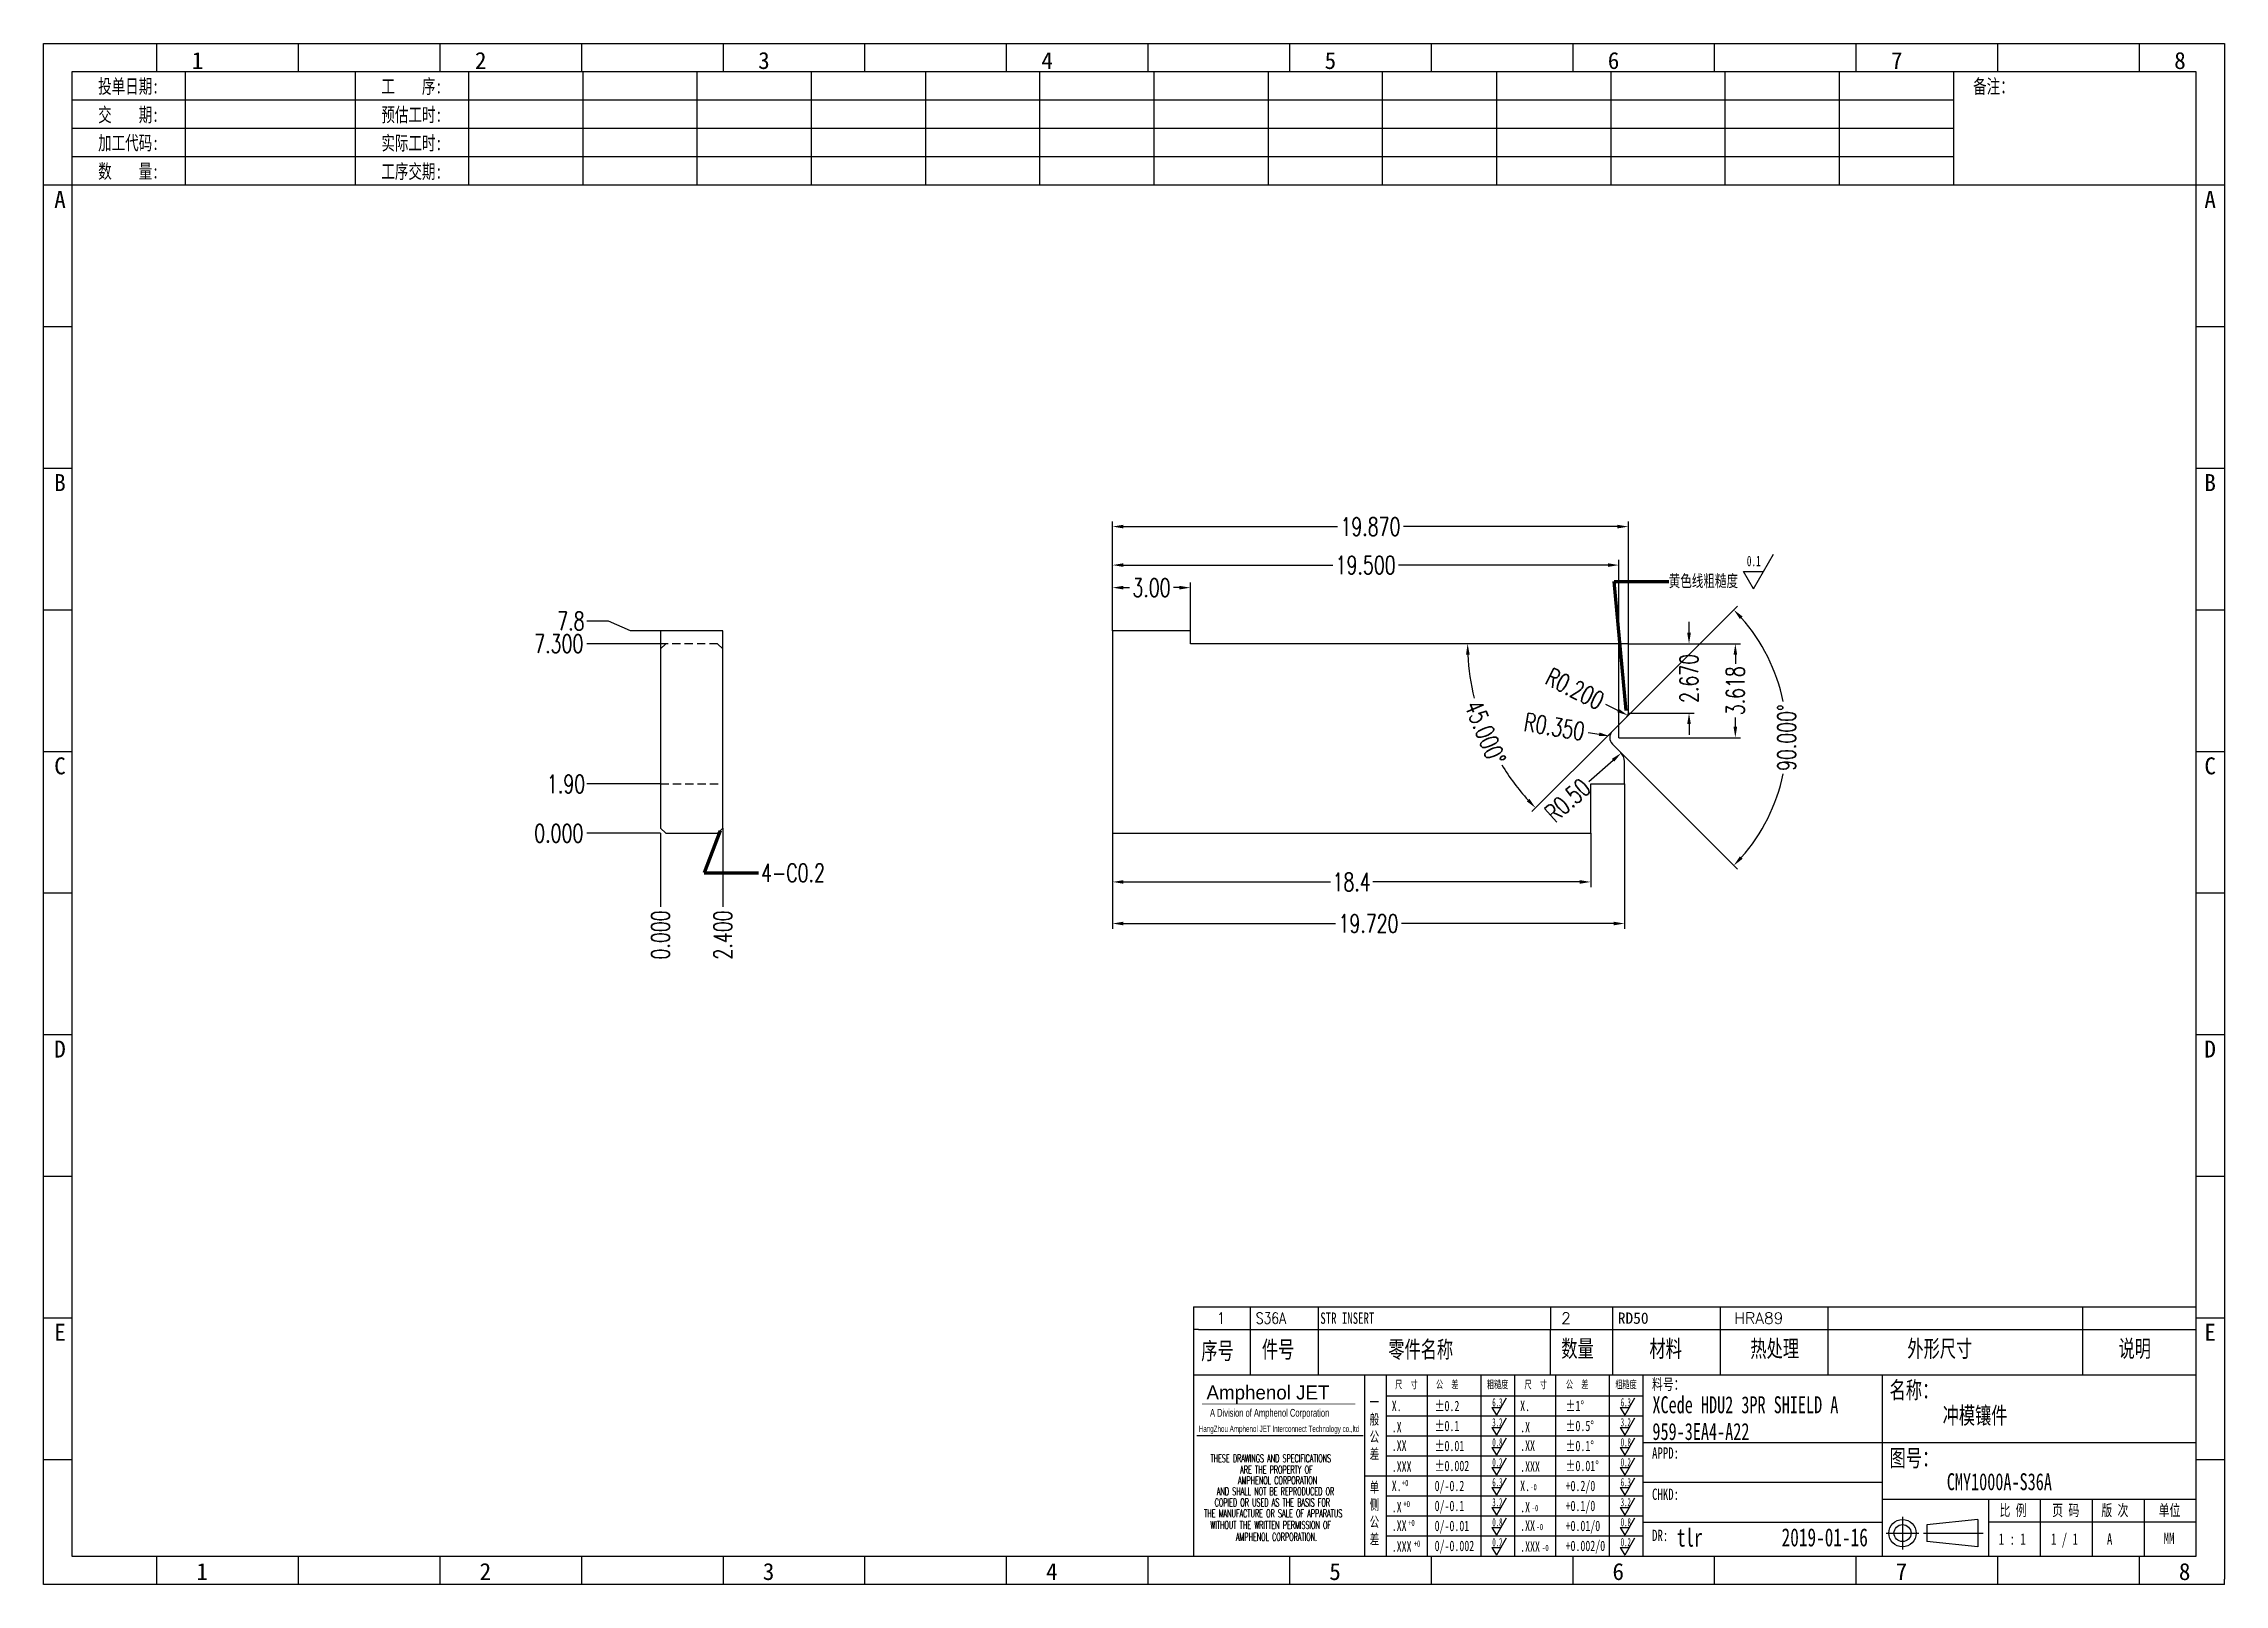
# Model space of a CAD drawing. Header units: millimetres. Extents: x -2852 to 5627, y -2271 to 1849.
# Drawn here: x -778.4 to -694.4, y -304.9 to -245.6 of the extents above; entities that cross this region are included whole.
import ezdxf
from ezdxf.enums import TextEntityAlignment as Align

# ---------------------------------------------------------------- set-up
doc = ezdxf.new("R2010")
doc.units = ezdxf.units.MM
doc.header["$PDSIZE"] = 3
doc.linetypes.add('DASHED2', pattern=[9.525, 6.35, -3.175])
for name, color, linetype in [('1', 7, 'Continuous'), ('11', 4, 'DASHED2'), ('41', 1, 'Continuous')]:
    doc.layers.add(name, color=color, linetype=linetype)
doc.styles.add('CH', font='仿宋_GB2312_0.ttf')
doc.styles.add('jet02', font='simplex.shx', dxfattribs={"width": 0.7})
doc.styles.add('SIMPLEX', font='SIMPLEX')
doc.styles.get("Standard").update_dxf_attribs({"font": '仿宋_GB2312_0.ttf', "width": 0.7})
doc.styles.add('TEXTSTYLE_1', font='TRIUMB.TTF')
doc.styles.add('TEXTSTYLE_2', font='TRIUM.TTF')
doc.styles.add('tk', font='', dxfattribs={"width": 0.7})
doc.styles.add('tk 2', font='仿宋_GB2312_0.ttf', dxfattribs={"width": 0.65})
doc.styles.add('tk 4', font='simplex.shx', dxfattribs={"width": 0.65, "bigfont": 'bigfont.shx'})
doc.styles.get('tk').set_extended_font_data('NSimSun')
doc.dimstyles.new('jet02', dxfattribs={"dimtxt": 3.5, "dimasz": 2.1, "dimexe": 1, "dimexo": 0, "dimgap": 0.5, "dimtad": 0, "dimtoh": 1, "dimdec": 3, "dimzin": 9, "dimdsep": 46, "dimtxsty": 'jet02', "dimcen": 0, "dimclrt": 256, "dimazin": 2, "dimtfac": 1, "dimtdec": 3, "dimtofl": 0, "dimtmove": 0, "dimatfit": 1, "dimfxl": 0, "dimarcsym": 0})

msp = doc.modelspace()

# ---------------------------------------------------------------- texts
at = {"layer": '41', "color": 2, "ltscale": 0.05, "style": 'tk 2', "width": 0.65}
msp.add_text('0.1', height=0.4, dxfattribs=at).set_placement((-712.7654, -265.731))
at = {"layer": '41', "color": 2, "ltscale": 0.05, "insert": (-715.7764, -266.3229), "char_height": 0.466667, "attachment_point": 4, "style": 'jet02'}
msp.add_mtext('{\\fSimSun|b0|i0|c134|p54;黄色线粗糙度}', dxfattribs=at)
at = {"layer": '41', "ltscale": 0.05, "insert": (-750.7322, -277.5429), "char_height": 0.7, "attachment_point": 4, "style": 'jet02'}
msp.add_mtext('4-C0.2', dxfattribs=at)

# ---------------------------------------------------------------- blocks, each defined once
blk = doc.blocks.new('A3-N')
at = {"layer": '1', "color": 1}
for p, q in [((0, 0), (0, 296.73)), ((0, 296.73), (420, 296.73)), ((21.82, 291.27), (21.82, 296.73)), ((49.09, 291.27), (49.09, 296.73)), ((76.36, 291.27), (76.36, 296.73)), ((103.64, 291.27), (103.64, 296.73)), ((103.64, 291.27), (103.64, 296.73)), ((103.64, 291.27), (103.64, 296.73)), ((130.91, 291.27), (130.91, 296.73)), ((158.18, 291.27), (158.18, 296.73)), ((185.45, 291.27), (185.45, 296.73)), ((212.73, 291.27), (212.73, 296.73)), ((240, 291.27), (240, 296.73)), ((267.27, 291.27), (267.27, 296.73)), ((294.55, 291.27), (294.55, 296.73)), ((321.82, 291.27), (321.82, 296.73)), ((349.09, 291.27), (349.09, 296.73)), ((376.36, 291.27), (376.36, 296.73)), ((403.64, 291.27), (403.64, 296.73)), ((420, 296.73), (420, 1)), ((5.45, 269.45), (0, 269.45)), ((420, 269.45), (414.55, 269.45)), ((5.45, 242.18), (0, 242.18)), ((420, 242.18), (414.55, 242.18)), ((5.45, 214.91), (0, 214.91)), ((420, 214.91), (414.55, 214.91)), ((5.45, 187.64), (0, 187.64)), ((420, 187.64), (414.55, 187.64)), ((5.45, 160.36), (0, 160.36)), ((420, 160.36), (414.55, 160.36)), ((5.45, 133.09), (0, 133.09)), ((420, 133.09), (414.55, 133.09)), ((5.45, 105.82), (0, 105.82)), ((420, 105.82), (414.55, 105.82)), ((5.45, 78.55), (0, 78.55)), ((420, 78.55), (414.55, 78.55)), ((5.45, 51.27), (0, 51.27)), ((420, 51.27), (414.55, 51.27)), ((222.45, 49.09), (221.45, 49.09)), ((221.45, 49.09), (221.45, 40.36)), ((222.45, 49.09), (414.55, 49.09)), ((232.36, 49.09), (232.36, 40.36)), ((245.45, 49.09), (245.45, 40.36)), ((290.18, 49.09), (290.18, 40.36)), ((302.18, 49.09), (302.18, 40.36)), ((322.91, 49.09), (322.91, 40.36)), ((343.64, 49.09), (343.64, 40.36)), ((392.73, 40.36), (392.73, 49.09)), ((258.55, 40.36), (258.55, 5.44)), ((266.45, 40.36), (266.45, 5.44)), ((276.78, 40.36), (276.78, 5.45)), ((291.18, 40.36), (291.18, 5.45)), ((301.51, 40.37), (301.51, 5.46)), ((308.01, 40.36), (308.01, 5.45)), ((354.09, 40.36), (354.09, 5.45)), ((308.01, 32.39), (258.55, 32.39)), ((308.01, 28.54), (258.55, 28.54)), ((414.55, 27.27), (308.01, 27.27)), ((5.45, 24), (0, 24)), ((308.01, 24.69), (258.55, 24.69)), ((420, 24), (414.55, 24)), ((308.01, 16.99), (258.55, 16.99)), ((354.09, 19.63), (308.01, 19.63)), ((308.01, 13.14), (258.55, 13.14)), ((414.55, 16.36), (354.09, 16.36)), ((374.55, 16.36), (374.55, 5.45)), ((384.55, 16.36), (384.55, 5.45)), ((394.55, 16.36), (394.55, 5.45)), ((404.55, 16.36), (404.55, 5.45)), ((308.01, 9.29), (258.55, 9.29)), ((308.01, 11.99), (354.09, 11.99)), ((372.51, 12.49), (362.69, 11.5)), ((362.69, 11.5), (362.69, 8.23)), ((372.51, 12.49), (372.51, 7.25)), ((414.55, 12), (374.55, 12)), ((21.82, 0), (21.82, 5.45)), ((49.09, 0), (49.09, 5.45)), ((76.36, 0), (76.36, 5.45)), ((103.64, 0), (103.64, 5.45)), ((130.91, 0), (130.91, 5.45)), ((158.18, 0), (158.18, 5.45)), ((185.45, 0), (185.45, 5.45)), ((212.73, 0), (212.73, 5.45)), ((240, 0), (240, 5.45)), ((267.27, 0), (267.27, 5.45)), ((294.55, 0), (294.55, 5.45)), ((321.82, 0), (321.82, 5.45)), ((349.09, 0), (349.09, 5.45)), ((372.51, 7.25), (362.69, 8.23)), ((376.36, 0), (376.36, 5.45)), ((403.64, 0), (403.64, 5.45)), ((1, 0), (0, 0)), ((420, 0), (1, 0)), ((420, 0), (420, 1))]:
    blk.add_line(p, q, dxfattribs=at)
at = {"layer": '1'}
for p, q in [((414.55, 278.18), (414.55, 284.73)), ((221.45, 40.36), (221.45, 5.45)), ((221.45, 40.36), (414.55, 40.36)), ((221.45, 40.36), (414.55, 40.36)), ((254.41, 40.36), (254.41, 5.45)), ((283.28, 40.36), (283.28, 5.45)), ((308.01, 36.24), (258.55, 36.24)), ((222.08, 28.67), (254.12, 28.67)), ((308.01, 20.84), (254.41, 20.84))]:
    blk.add_line(p, q, dxfattribs=at)
at = {"layer": '1', "color": 1, "ltscale": 0.05}
for p, q in [((278.93, 34.04), (279.79, 32.56)), ((278.93, 34.04), (280.65, 34.04)), ((281.68, 35.84), (279.79, 32.56)), ((303.66, 34.05), (304.52, 32.56)), ((303.66, 34.05), (305.38, 34.05)), ((306.41, 35.84), (304.52, 32.56)), ((278.93, 30.19), (279.79, 28.71)), ((278.93, 30.19), (280.65, 30.19)), ((281.68, 31.99), (279.79, 28.71)), ((303.66, 30.2), (305.38, 30.2)), ((303.66, 30.2), (304.52, 28.71)), ((306.41, 31.99), (304.52, 28.71)), ((278.93, 26.34), (279.79, 24.86)), ((278.93, 26.34), (280.65, 26.34)), ((281.68, 28.14), (279.79, 24.86)), ((303.66, 26.35), (304.52, 24.86)), ((303.66, 26.35), (305.38, 26.35)), ((306.41, 28.14), (304.52, 24.86)), ((278.93, 22.49), (280.65, 22.49)), ((278.93, 22.49), (279.79, 21.01)), ((281.68, 24.29), (279.79, 21.01)), ((303.66, 22.5), (305.38, 22.5)), ((303.66, 22.5), (304.52, 21.01)), ((306.41, 24.29), (304.52, 21.01)), ((278.93, 18.66), (279.79, 17.17)), ((278.93, 18.66), (280.65, 18.66)), ((281.68, 20.45), (279.79, 17.17)), ((303.66, 18.66), (304.52, 17.18)), ((303.66, 18.66), (305.38, 18.66)), ((306.41, 20.46), (304.52, 17.18)), ((278.93, 14.81), (280.65, 14.81)), ((278.93, 14.81), (279.79, 13.32)), ((281.68, 16.6), (279.79, 13.32)), ((281.68, 12.75), (279.79, 9.47)), ((303.66, 14.81), (305.38, 14.81)), ((303.66, 14.81), (304.52, 13.33)), ((306.41, 16.61), (304.52, 13.33)), ((306.41, 12.76), (304.52, 9.48)), ((278.93, 10.96), (279.79, 9.47)), ((278.93, 10.96), (280.65, 10.96)), ((281.68, 8.9), (279.79, 5.62)), ((303.66, 10.96), (304.52, 9.48)), ((303.66, 10.96), (305.38, 10.96)), ((306.41, 8.91), (304.52, 5.63)), ((278.93, 7.11), (279.79, 5.62)), ((278.93, 7.11), (280.65, 7.11)), ((303.66, 7.11), (305.38, 7.11)), ((303.66, 7.11), (304.52, 5.63))]:
    blk.add_line(p, q, dxfattribs=at)
at = {"layer": '1', "color": 1, "ltscale": 0.1}
for p, q in [((358.01, 13.02), (358.01, 6.71)), ((354.86, 9.87), (361.17, 9.87)), ((362.03, 9.87), (373.54, 9.87))]:
    blk.add_line(p, q, dxfattribs=at)
at = {"layer": '1'}
blk.add_lwpolyline([(221.45, 5.45), (414.55, 5.45), (414.55, 291.27), (5.45, 291.27), (5.45, 5.45), (414.55, 5.45)], dxfattribs=at)
at = {"layer": '1', "color": 7, "linetype": 'Continuous', "const_width": 0.123}
blk.add_lwpolyline([(223.11, 34.74), (252.6, 34.76)], dxfattribs=at)
at = {"layer": '1', "color": 1}
for radius in [2.62, 1.64]:
    blk.add_circle((358.01, 9.87), radius, dxfattribs=at)
at = {"layer": '41'}
for p, q in [((27.27, 291.27), (27.27, 269.45)), ((60, 291.27), (60, 269.45)), ((81.82, 291.27), (81.82, 269.45)), ((103.82, 291.27), (103.82, 269.45)), ((125.82, 291.27), (125.82, 269.45)), ((147.82, 291.27), (147.82, 269.45)), ((169.82, 291.27), (169.82, 269.45)), ((191.82, 291.27), (191.82, 269.45)), ((213.82, 291.27), (213.82, 269.45)), ((235.82, 291.27), (235.82, 269.45)), ((257.82, 291.27), (257.82, 269.45)), ((279.82, 291.27), (279.82, 269.45)), ((301.82, 291.27), (301.82, 269.45)), ((323.82, 291.27), (323.82, 269.45)), ((345.82, 291.27), (345.82, 269.45)), ((367.82, 291.27), (367.82, 269.45)), ((367.82, 285.82), (5.45, 285.82)), ((367.82, 280.36), (5.45, 280.36)), ((367.82, 274.91), (5.45, 274.91)), ((414.55, 269.45), (5.45, 269.45))]:
    blk.add_line(p, q, dxfattribs=at)
at = {"layer": '1', "color": 1}
for s, p in [('1', (29.64, 295.11)), ('2', (84.18, 295.11)), ('3', (138.73, 295.11)), ('4', (193.27, 295.11)), ('5', (247.82, 295.11)), ('6', (302.36, 295.11)), ('7', (356.91, 295.11)), ('8', (411.45, 295.11)), ('1', (30.53, 4.11)), ('2', (85.08, 4.11)), ('3', (139.62, 4.11)), ('4', (194.17, 4.11)), ('5', (248.72, 4.11)), ('6', (303.26, 4.11)), ('7', (357.81, 4.11)), ('8', (412.35, 4.11))]:
    blk.add_text(s, height=3.27, dxfattribs=at).set_placement(p, align=Align.TOP_CENTER)
at = {"layer": '1', "style": 'tk', "width": 0.7}
for s, p in [('投单日期:', (16.36, 288.55)), ('工    序:', (70.91, 288.55)), ('备注：', (375.51, 288.55)), ('交    期:', (16.36, 283.09)), ('预估工时:', (70.91, 283.09)), ('加工代码:', (16.36, 277.64)), ('实际工时:', (70.91, 277.64)), ('数    量:', (16.36, 272.18)), ('工序交期:', (70.91, 272.18))]:
    blk.add_text(s, height=2.727, dxfattribs=at).set_placement(p, align=Align.MIDDLE)
at = {"layer": '1', "color": 1}
for s, p in [('A', (2.04, 268.36)), ('B', (2.04, 213.82)), ('C', (2.04, 159.27)), ('D', (2.04, 104.73)), ('E', (2.04, 50.18))]:
    blk.add_text(s, height=3.27, dxfattribs=at).set_placement(p, align=Align.TOP_LEFT)
for s, p in [('A', (418.37, 268.36)), ('B', (418.37, 213.82)), ('C', (418.37, 159.27)), ('D', (418.37, 104.73)), ('E', (418.37, 50.18))]:
    blk.add_text(s, height=3.27, dxfattribs=at).set_placement(p, align=Align.TOP_RIGHT)
at = {"layer": '1', "color": 1, "style": 'tk 2', "width": 0.7}
for s, height, p in [('序号', 3.273, (222.96, 43.34)), ('件号', 3.273, (234.62, 43.61)), ('零件名称', 3.273, (258.97, 43.61)), ('数量', 3.273, (292.3, 43.78)), ('材料', 3.273, (309.27, 43.78)), ('热处理', 3.273, (328.71, 43.78)), ('外形尺寸', 3.273, (358.94, 43.78)), ('说明', 3.273, (399.61, 43.78)), ('料号：', 2.182, (309.77, 37.46)), ('名称：', 3.273, (355.52, 35.79)), ('图号：', 3.273, (355.52, 22.7)), ('比 例', 2.182, (376.69, 13.18)), ('页 码', 2.182, (386.85, 13.18)), ('版 次', 2.182, (396.31, 13.18)), ('单位', 2.182, (407.35, 13.18))]:
    blk.add_text(s, height=height, dxfattribs=at).set_placement(p)
at = {"layer": '1', "color": 7, "linetype": 'Continuous', "style": 'TEXTSTYLE_1'}
blk.add_text('Amphenol JET', height=2.7, dxfattribs=at).set_placement((223.96, 35.61))
at = {"layer": '1', "color": 7, "linetype": 'Continuous'}
for s, height, style, width, p in [('A Division of Amphenol Corporation', 1.5, 'TEXTSTYLE_2', 0.7, (224.64, 32.29)), ('HangZhou Amphenol JET Interconnect Technology co.,ltd ', 1.2, 'TEXTSTYLE_2', 0.6, (222.47, 29.36)), ('THESE DRAWINGS AND SPECIFICATIONS', 1.5, 'tk 4', 0.6, (224.73, 23.52)), ('ARE THE PROPERTY OF', 1.5, 'tk 4', 0.6, (230.45, 21.35)), ('AND SHALL NOT BE REPRODUCED OR', 1.5, 'tk 4', 0.6, (225.95, 17.17)), ('AMPHENOL CORPORATION', 1.5, 'tk 4', 0.6, (230.04, 19.27)), ('THE MANUFACTURE OR SALE OF APPARATUS', 1.5, 'tk 4', 0.6, (223.5, 12.92)), ('COPIED OR USED AS THE BASIS FOR', 1.5, 'tk 4', 0.6, (225.54, 15.02)), ('WITHOUT THE WRITTEN PERMISSION OF', 1.5, 'tk 4', 0.6, (224.73, 10.67)), ('AMPHENOL CORPORATION.', 1.5, 'tk 4', 0.6, (229.63, 8.4))]:
    blk.add_text(s, height=height, dxfattribs=dict(at, style=style, width=width)).set_placement(p)
at = {"layer": '1', "color": 1, "style": 'tk 2', "width": 0.7}
for s, p in [('X.', (259.64, 34.37)), ('%%P0.2', (267.9, 34.37)), ('X.', (284.37, 34.37)), ('%%P1%%D', (293.12, 34.37)), ('.X', (259.64, 30.28)), ('%%P0.1', (267.9, 30.52)), ('.X', (284.37, 30.28)), ('%%P0.5%%D', (293.12, 30.52)), ('.XX', (259.64, 26.71)), ('%%P0.01', (267.9, 26.67)), ('.XX', (284.37, 26.71)), ('%%P0.1%%D', (293.12, 26.67)), ('.XXX', (259.64, 22.68)), ('%%P0.002', (267.9, 22.82)), ('.XXX', (284.37, 22.68)), ('%%P0.01%%D', (293.12, 22.82)), ('X.', (259.64, 18.97)), ('0/-0.2', (267.9, 18.97)), ('X.', (284.37, 18.97)), ('+0.2/0', (293.12, 18.97)), ('.X', (259.64, 14.88)), ('0/-0.1', (267.9, 15.12)), ('.X', (284.37, 14.88)), ('+0.1/0', (293.12, 15.12)), ('.XX', (259.64, 11.31)), ('0/-0.01', (267.9, 11.27)), ('0/-0.002', (267.9, 7.42)), ('.XX', (284.37, 11.31)), ('+0.01/0', (293.12, 11.27)), ('+0.002/0', (293.12, 7.42)), ('.XXX', (259.64, 7.28)), ('.XXX', (284.37, 7.28))]:
    blk.add_text(s, height=2, dxfattribs=at).set_placement(p, align=Align.MIDDLE_LEFT)
at = {"layer": '1', "color": 1, "ltscale": 0.05, "style": 'tk 2', "width": 0.5}
for s, p in [('6.3', (279.01, 34.26)), ('6.3', (303.74, 34.27)), ('3.2', (279.01, 30.41)), ('3.2', (303.74, 30.42)), ('0.8', (279.01, 26.56)), ('0.8', (303.74, 26.57)), ('0.2', (279.01, 22.71)), ('0.2', (303.74, 22.72)), ('6.3', (279.01, 18.87)), ('6.3', (303.74, 18.88)), ('3.2', (279.01, 15.02)), ('0.8', (279.01, 11.17)), ('3.2', (303.74, 15.03)), ('0.8', (303.74, 11.18)), ('0.2', (279.01, 7.32)), ('0.2', (303.74, 7.33))]:
    blk.add_text(s, height=1.6, dxfattribs=at).set_placement(p)
at = {"layer": '1', "style": 'tk 2', "width": 0.7}
for s, p in [('APPD:', (309.77, 24.21)), ('CHKD:', (309.77, 16.27)), ('DR:', (309.77, 8.35))]:
    blk.add_text(s, height=2.182, dxfattribs=at).set_placement(p)
at = {"layer": '1', "color": 7, "style": 'tk 2', "width": 0.7}
blk.add_text('MM', height=2.182, dxfattribs=at).set_placement((408.31, 7.75))
at = {"layer": '1', "color": 1, "ltscale": 0.05, "char_height": 1.5, "width": 6.3627, "attachment_point": 1, "style": 'tk 2'}
for s, insert in [('尺  寸', (260.31, 39.25)), ('公  差', (268.17, 39.25)), ('粗糙度', (277.98, 39.25)), ('尺  寸', (285.2, 39.25)), ('公  差', (293.18, 39.25)), ('粗糙度', (302.71, 39.26))]:
    blk.add_mtext(s, dxfattribs=dict(at, insert=insert))
at = {"layer": '1', "ltscale": 0.05, "char_height": 2, "width": 2.5195, "attachment_point": 1, "style": 'tk 2'}
for s, insert in [('一般公差', (255.39, 36.11)), ('单侧公差', (255.39, 19.71))]:
    blk.add_mtext(s, dxfattribs=dict(at, insert=insert))
at = {"layer": '1', "color": 1, "ltscale": 0.05, "char_height": 1.2, "width": 5.1396, "attachment_point": 1, "line_spacing_factor": 0.8, "style": 'tk 2'}
for s, insert in [('+0', (261.58, 20.13)), ('-0', (286.31, 19.33)), ('+0', (261.88, 16.09)), ('-0', (286.61, 15.29)), ('+0', (262.79, 12.45)), ('+0', (263.87, 8.44)), ('-0', (287.51, 11.65)), ('-0', (288.59, 7.64))]:
    blk.add_mtext(s, dxfattribs=dict(at, insert=insert))
at = {"layer": '1', "style": 'tk 2', "width": 0.7}
for tag, p in [('PATR-NO1', (309.84, 32.96)), ('TITLE', (365.74, 30.9)), ('PATR-NO2', (309.84, 27.81)), ('DWG-NO:', (366.54, 18.14))]:
    blk.add_attdef(tag, p, '', height=3.27, dxfattribs=at)
at = {"layer": '1', "color": 1, "style": 'tk 2', "width": 0.7}
for tag, p in [('DRAW', (314.55, 7.27)), ('DATE', (334.72, 7.32))]:
    blk.add_attdef(tag, p, '', height=3.49, dxfattribs=at)
at = {"layer": '1', "style": 'tk 2', "width": 0.7}
for tag, p in [('SCALE', (376.55, 8.73)), ('SHEET', (386.6, 8.72)), ('REV', (397.38, 8.73))]:
    blk.add_attdef(tag, text='', height=2.18, dxfattribs=at).set_placement(p, align=Align.MIDDLE_LEFT)
blk = doc.blocks.new('FB3')
at = {"layer": '1', "color": 1}
for p, q in [((0, 4.36), (193.09, 4.36)), ((0, 4.36), (0, 0)), ((10.91, 4.36), (10.91, 0)), ((24, 4.36), (24, 0)), ((68.73, 4.36), (68.73, 0)), ((80.73, 4.36), (80.73, 0)), ((101.45, 4.36), (101.45, 0)), ((122.18, 4.36), (122.18, 0)), ((171.27, 0), (171.27, 4.36))]:
    blk.add_line(p, q, dxfattribs=at)
at = {"layer": '1'}
for tag, style, p in [('ITEM', 'SIMPLEX', (4.36, 2.18)), ('PARTNO', 'SIMPLEX', (12, 2.18)), ('QTY', 'SIMPLEX', (74.18, 2.18)), ('MATL', 'CH', (81.72, 2.18)), ('FINISH', 'SIMPLEX', (104.17, 2.18)), ('SPEC', 'SIMPLEX', (130.91, 2.18)), ('REMARK', 'SIMPLEX', (174.06, 2.18))]:
    blk.add_attdef(tag, text='', height=2.18, dxfattribs=dict(at, style=style)).set_placement(p, align=Align.MIDDLE_LEFT)
at = {"layer": '1', "style": 'tk', "width": 0.7}
blk.add_attdef('DIE', text='', height=2.18, dxfattribs=at).set_placement((24.43, 2.18), align=Align.MIDDLE_LEFT)
blk = doc.blocks.new('*D2515')
at = {"layer": '41', "ltscale": 0.05}
blk.add_line((160.599, -2728.448), (157.76, -2728.448), dxfattribs=at)
at = {"layer": 'Defpoints', "color": 0, "ltscale": 0.05}
for p in [(157.76, -2728.448), (160.599, -2728.448), (160.599, -2728.448)]:
    blk.add_point(p, dxfattribs=at)
at = {"layer": '41', "ltscale": 0.05, "insert": (156.68, -2728.448), "char_height": 0.7, "attachment_point": 5, "style": 'jet02'}
blk.add_mtext('0.000', dxfattribs=at)
blk = doc.blocks.new('*D2516')
at = {"layer": '41', "ltscale": 0.05}
blk.add_line((160.799, -2721.148), (157.76, -2721.148), dxfattribs=at)
at = {"layer": 'Defpoints', "color": 0, "ltscale": 0.05}
for p in [(157.76, -2721.148), (160.799, -2721.148), (160.599, -2728.448)]:
    blk.add_point(p, dxfattribs=at)
at = {"layer": '41', "ltscale": 0.05, "insert": (156.68, -2721.148), "char_height": 0.7, "attachment_point": 5, "style": 'jet02'}
blk.add_mtext('7.300', dxfattribs=at)
blk = doc.blocks.new('*D2517')
at = {"layer": '41', "ltscale": 0.05}
for p, q in [((158.6, -2720.273), (157.76, -2720.273)), ((159.44, -2720.648), (158.6, -2720.273)), ((160.599, -2720.648), (159.44, -2720.648))]:
    blk.add_line(p, q, dxfattribs=at)
at = {"layer": 'Defpoints', "color": 0, "ltscale": 0.05}
for p in [(157.76, -2720.273), (160.599, -2720.648), (160.599, -2728.448)]:
    blk.add_point(p, dxfattribs=at)
at = {"layer": '41', "ltscale": 0.05, "insert": (157.147, -2720.273), "char_height": 0.7, "attachment_point": 5, "style": 'jet02'}
blk.add_mtext('7.8', dxfattribs=at)
blk = doc.blocks.new('*D2518')
at = {"layer": '41', "ltscale": 0.05}
blk.add_line((160.599, -2728.448), (160.599, -2731.286), dxfattribs=at)
at = {"layer": 'Defpoints', "color": 0, "ltscale": 0.05}
for p in [(160.599, -2728.448), (160.599, -2728.448), (160.599, -2731.286)]:
    blk.add_point(p, dxfattribs=at)
at = {"layer": '41', "ltscale": 0.05, "insert": (160.599, -2732.366), "char_height": 0.7, "attachment_point": 5, "rotation": 90, "style": 'jet02'}
blk.add_mtext('0.000', dxfattribs=at)
blk = doc.blocks.new('*D2519')
at = {"layer": '41', "ltscale": 0.05}
blk.add_line((162.999, -2728.248), (162.999, -2731.286), dxfattribs=at)
at = {"layer": 'Defpoints', "color": 0, "ltscale": 0.05}
for p in [(162.999, -2728.248), (160.599, -2728.448), (162.999, -2731.286)]:
    blk.add_point(p, dxfattribs=at)
at = {"layer": '41', "ltscale": 0.05, "insert": (162.999, -2732.366), "char_height": 0.7, "attachment_point": 5, "rotation": 90, "style": 'jet02'}
blk.add_mtext('2.400', dxfattribs=at)
blk = doc.blocks.new('*D2520')
at = {"layer": '41', "ltscale": 0.05}
for p, q in [((178.009, -2720.648), (178.009, -2718.788)), ((178.429, -2718.988), (178.663, -2718.988)), ((180.589, -2718.988), (180.356, -2718.988)), ((181.009, -2720.648), (181.009, -2718.788))]:
    blk.add_line(p, q, dxfattribs=at)
for points in [[(178.429, -2718.918), (178.429, -2719.058), (178.009, -2718.988)], [(180.589, -2718.918), (180.589, -2719.058), (181.009, -2718.988)]]:
    blk.add_solid(points, dxfattribs=at)
at = {"layer": 'Defpoints', "color": 0, "ltscale": 0.05}
for p in [(178.009, -2718.988), (178.009, -2720.648), (181.009, -2720.648)]:
    blk.add_point(p, dxfattribs=at)
at = {"layer": '41', "ltscale": 0.05, "insert": (179.509, -2718.988), "char_height": 0.7, "attachment_point": 5, "style": 'jet02'}
blk.add_mtext('3.00', dxfattribs=at)
blk = doc.blocks.new('*D2521')
at = {"layer": '41', "ltscale": 0.05}
for p, q in [((178.009, -2720.648), (178.009, -2716.436)), ((197.879, -2721.148), (197.879, -2716.436)), ((178.429, -2716.636), (186.678, -2716.636)), ((197.459, -2716.636), (189.211, -2716.636))]:
    blk.add_line(p, q, dxfattribs=at)
for points in [[(178.429, -2716.566), (178.429, -2716.706), (178.009, -2716.636)], [(197.459, -2716.566), (197.459, -2716.706), (197.879, -2716.636)]]:
    blk.add_solid(points, dxfattribs=at)
at = {"layer": 'Defpoints', "color": 0, "ltscale": 0.05}
for p in [(197.879, -2716.636), (178.009, -2720.648), (197.879, -2721.148)]:
    blk.add_point(p, dxfattribs=at)
at = {"layer": '41', "ltscale": 0.05, "insert": (187.944, -2716.636), "char_height": 0.7, "attachment_point": 5, "style": 'jet02'}
blk.add_mtext('19.870', dxfattribs=at)
blk = doc.blocks.new('*D2522')
at = {"layer": '41', "ltscale": 0.05}
for p, q in [((178.009, -2728.448), (178.009, -2730.523)), ((196.429, -2728.448), (196.429, -2730.523)), ((178.429, -2730.323), (186.408, -2730.323)), ((196.009, -2730.323), (188.031, -2730.323))]:
    blk.add_line(p, q, dxfattribs=at)
for points in [[(178.429, -2730.253), (178.429, -2730.393), (178.009, -2730.323)], [(196.009, -2730.253), (196.009, -2730.393), (196.429, -2730.323)]]:
    blk.add_solid(points, dxfattribs=at)
at = {"layer": 'Defpoints', "color": 0, "ltscale": 0.05}
for p in [(178.009, -2728.448), (196.429, -2728.448), (178.009, -2730.323)]:
    blk.add_point(p, dxfattribs=at)
at = {"layer": '41', "ltscale": 0.05, "insert": (187.219, -2730.323), "char_height": 0.7, "attachment_point": 5, "style": 'jet02'}
blk.add_mtext('18.4', dxfattribs=at)
blk = doc.blocks.new('*D2523')
at = {"layer": '41', "ltscale": 0.05}
for p, q in [((197.729, -2726.548), (197.729, -2732.125)), ((178.009, -2728.448), (178.009, -2732.125)), ((178.429, -2731.925), (186.603, -2731.925)), ((197.309, -2731.925), (189.136, -2731.925))]:
    blk.add_line(p, q, dxfattribs=at)
for points in [[(178.429, -2731.855), (178.429, -2731.995), (178.009, -2731.925)], [(197.309, -2731.855), (197.309, -2731.995), (197.729, -2731.925)]]:
    blk.add_solid(points, dxfattribs=at)
at = {"layer": 'Defpoints', "color": 0, "ltscale": 0.05}
for p in [(197.729, -2726.548), (178.009, -2728.448), (178.009, -2731.925)]:
    blk.add_point(p, dxfattribs=at)
at = {"layer": '41', "ltscale": 0.05, "insert": (187.869, -2731.925), "char_height": 0.7, "attachment_point": 5, "style": 'jet02'}
blk.add_mtext('19.720', dxfattribs=at)
blk = doc.blocks.new('*D2524')
at = {"layer": '41', "ltscale": 0.05}
for p, q in [((200.215, -2720.728), (200.215, -2720.308)), ((197.879, -2721.148), (200.415, -2721.148)), ((197.879, -2723.818), (200.415, -2723.818)), ((200.215, -2724.238), (200.215, -2724.658))]:
    blk.add_line(p, q, dxfattribs=at)
for points in [[(200.145, -2720.728), (200.285, -2720.728), (200.215, -2721.148)], [(200.145, -2724.238), (200.285, -2724.238), (200.215, -2723.818)]]:
    blk.add_solid(points, dxfattribs=at)
at = {"layer": 'Defpoints', "color": 0, "ltscale": 0.05}
for p in [(197.879, -2721.148), (200.215, -2721.148), (197.879, -2723.818)]:
    blk.add_point(p, dxfattribs=at)
at = {"layer": '41', "ltscale": 0.05, "insert": (200.215, -2722.483), "char_height": 0.7, "attachment_point": 5, "rotation": 90, "style": 'jet02'}
blk.add_mtext('2.670', dxfattribs=at)
blk = doc.blocks.new('*D2525')
at = {"layer": '41', "ltscale": 0.05}
blk.add_line((160.599, -2726.548), (157.76, -2726.548), dxfattribs=at)
at = {"layer": 'Defpoints', "color": 0, "ltscale": 0.05}
for p in [(157.76, -2726.548), (160.599, -2726.548), (160.599, -2728.448)]:
    blk.add_point(p, dxfattribs=at)
at = {"layer": '41', "ltscale": 0.05, "insert": (156.96, -2726.548), "char_height": 0.7, "attachment_point": 5, "style": 'jet02'}
blk.add_mtext('1.90', dxfattribs=at)
blk = doc.blocks.new('*D2526')
at = {"layer": '41', "ltscale": 0.05}
for p, q in [((197.879, -2721.148), (202.2, -2721.148)), ((202, -2721.568), (202, -2721.924)), ((202, -2724.346), (202, -2723.99)), ((197.51, -2724.766), (202.2, -2724.766))]:
    blk.add_line(p, q, dxfattribs=at)
for points in [[(201.93, -2721.568), (202.07, -2721.568), (202, -2721.148)], [(201.93, -2724.346), (202.07, -2724.346), (202, -2724.766)]]:
    blk.add_solid(points, dxfattribs=at)
at = {"layer": 'Defpoints', "color": 0, "ltscale": 0.05}
for p in [(197.879, -2721.148), (202, -2721.148), (197.51, -2724.766)]:
    blk.add_point(p, dxfattribs=at)
at = {"layer": '41', "ltscale": 0.05, "insert": (202, -2722.957), "char_height": 0.7, "attachment_point": 5, "rotation": 90, "style": 'jet02'}
blk.add_mtext('3.618', dxfattribs=at)
blk = doc.blocks.new('*D2527')
at = {"layer": '41', "ltscale": 0.05}
for p, q in [((178.009, -2720.648), (178.009, -2717.919)), ((178.429, -2718.119), (186.493, -2718.119)), ((197.09, -2718.119), (189.026, -2718.119)), ((197.51, -2724.766), (197.51, -2717.919))]:
    blk.add_line(p, q, dxfattribs=at)
for points in [[(178.429, -2718.049), (178.429, -2718.189), (178.009, -2718.119)], [(197.09, -2718.049), (197.09, -2718.189), (197.51, -2718.119)]]:
    blk.add_solid(points, dxfattribs=at)
at = {"layer": 'Defpoints', "color": 0, "ltscale": 0.05}
for p in [(178.009, -2718.119), (178.009, -2720.648), (197.51, -2724.766)]:
    blk.add_point(p, dxfattribs=at)
at = {"layer": '41', "ltscale": 0.05, "insert": (187.759, -2718.119), "char_height": 0.7, "attachment_point": 5, "style": 'jet02'}
blk.add_mtext('19.500', dxfattribs=at)
blk = doc.blocks.new('*D2528')
at = {"layer": '41', "ltscale": 0.05}
blk.add_line((197.262, -2724.518), (194.165, -2727.616), dxfattribs=at)
for start, end in [(182.69009, 193.52927), (211.47073, 222.30991)]:
    blk.add_arc((200.632, -2721.148), 8.946, start, end, dxfattribs=at)
for points in [[(191.626, -2721.57), (191.766, -2721.566), (191.686, -2721.148)], [(194.067, -2727.122), (193.966, -2727.219), (194.306, -2727.474)]]:
    blk.add_solid(points, dxfattribs=at)
at = {"layer": 'Defpoints', "color": 0, "ltscale": 0.05}
for p in [(181.009, -2721.148), (197.879, -2721.148), (191.991, -2723.464), (197.821, -2723.959), (197.262, -2724.518)]:
    blk.add_point(p, dxfattribs=at)
at = {"layer": '41', "ltscale": 0.05, "insert": (192.367, -2724.572), "char_height": 0.7, "attachment_point": 5, "rotation": 292.5, "style": 'jet02'}
blk.add_mtext('45.000°', dxfattribs=at)
blk = doc.blocks.new('*D2529')
at = {"layer": '41', "ltscale": 0.05}
for p, q in [((197.821, -2723.959), (202.081, -2719.699)), ((197.583, -2725.334), (202.081, -2729.832))]:
    blk.add_line(p, q, dxfattribs=at)
for start, end in [(11.55434, 41.54428), (318.45572, 348.44566)]:
    blk.add_arc((197.015, -2724.766), 6.965, start, end, dxfattribs=at)
for points in [[(202.176, -2720.195), (202.278, -2720.099), (201.939, -2719.841)], [(202.278, -2729.433), (202.176, -2729.337), (201.939, -2729.69)]]:
    blk.add_solid(points, dxfattribs=at)
at = {"layer": 'Defpoints', "color": 0, "ltscale": 0.05}
for p in [(197.821, -2723.959), (197.262, -2724.518), (197.262, -2725.013), (197.583, -2725.334), (203.742, -2726.568)]:
    blk.add_point(p, dxfattribs=at)
at = {"layer": '41', "ltscale": 0.05, "insert": (203.979, -2724.766), "char_height": 0.7, "attachment_point": 5, "rotation": 90, "style": 'jet02'}
blk.add_mtext('90.000°', dxfattribs=at)
blk = doc.blocks.new('*D2530')
at = {"layer": '41', "ltscale": 0.05}
blk.add_line((196.336, -2724.567), (196.75, -2724.637), dxfattribs=at)
blk.add_solid([(196.762, -2724.568), (196.739, -2724.706), (197.164, -2724.707)], dxfattribs=at)
at = {"layer": 'Defpoints', "color": 0, "ltscale": 0.05}
for p in [(197.164, -2724.707), (197.51, -2724.766)]:
    blk.add_point(p, dxfattribs=at)
at = {"layer": '41', "ltscale": 0.05, "insert": (195.03, -2724.346), "char_height": 0.7, "attachment_point": 5, "rotation": 350.40602, "style": 'jet02'}
blk.add_mtext('R0.350', dxfattribs=at)
blk = doc.blocks.new('*D2531')
at = {"layer": '41', "ltscale": 0.05}
blk.add_line((197.002, -2723.477), (197.483, -2723.719), dxfattribs=at)
blk.add_solid([(197.514, -2723.657), (197.451, -2723.782), (197.858, -2723.908)], dxfattribs=at)
at = {"layer": 'Defpoints', "color": 0, "ltscale": 0.05}
for p in [(197.679, -2723.818), (197.858, -2723.908)]:
    blk.add_point(p, dxfattribs=at)
at = {"layer": '41', "ltscale": 0.05, "insert": (195.818, -2722.882), "char_height": 0.7, "attachment_point": 5, "rotation": 333.29812, "style": 'jet02'}
blk.add_mtext('R0.200', dxfattribs=at)
blk = doc.blocks.new('*D2532')
at = {"layer": '41', "ltscale": 0.05}
blk.add_line((196.359, -2726.454), (197.289, -2725.634), dxfattribs=at)
blk.add_solid([(197.243, -2725.582), (197.336, -2725.687), (197.604, -2725.357)], dxfattribs=at)
at = {"layer": 'Defpoints', "color": 0, "ltscale": 0.05}
for p in [(197.229, -2725.687), (197.604, -2725.357)]:
    blk.add_point(p, dxfattribs=at)
at = {"layer": '41', "ltscale": 0.05, "insert": (195.54, -2727.176), "char_height": 0.7, "attachment_point": 5, "rotation": 41.37978, "style": 'jet02'}
blk.add_mtext('R0.50', dxfattribs=at)

# ---------------------------------------------------------------- dimensions: what is measured, and where the dimension line sits
at = {"layer": '41', "ltscale": 0.05}
for base, p1, p2, override, picture, middle in [((-717.3284, -264.206), (-737.1984, -268.2183), (-717.3284, -268.7183), {"dimscale": 0.2, "dimtoh": 0, "dimzin": 1, "dimclrd": 256, "dimclre": 256, "dimadec": 3, "dimazin": 0, "dimatfit": 3, "dimlwd": 65535, "dimlwe": 65535}, '*D2521', (-727.2634, -264.206)), ((-737.1984, -265.6891), (-717.6981, -272.3358), (-737.1984, -268.2183), {"dimscale": 0.2, "dimtoh": 0, "dimzin": 1, "dimclrd": 256, "dimclre": 256, "dimadec": 3, "dimazin": 0, "dimatfit": 3, "dimlwd": 65535, "dimlwe": 65535}, '*D2527', (-727.4483, -265.6891)), ((-737.1984, -266.5584), (-734.1984, -268.2183), (-737.1984, -268.2183), {"dimscale": 0.2, "dimtoh": 0, "dimdec": 2, "dimzin": 1, "dimclrd": 256, "dimclre": 256, "dimazin": 0, "dimatfit": 3, "dimlwd": 65535, "dimlwe": 65535}, '*D2520', (-735.6984, -266.5584)), ((-737.1984, -279.4957), (-717.4784, -274.1183), (-737.1984, -276.0183), {"dimscale": 0.2, "dimtoh": 0, "dimzin": 1, "dimclrd": 256, "dimclre": 256, "dimadec": 3, "dimazin": 0, "dimatfit": 3, "dimlwd": 65535, "dimlwe": 65535}, '*D2523', (-727.3384, -279.4957)), ((-737.1984, -277.893), (-718.7784, -276.0183), (-737.1984, -276.0183), {"dimscale": 0.2, "dimtoh": 0, "dimdec": 1, "dimzin": 1, "dimclrd": 256, "dimclre": 256, "dimadec": 1, "dimazin": 0, "dimatfit": 3, "dimlwd": 65535, "dimlwe": 65535}, '*D2522', (-727.9884, -277.893))]:
    dim = msp.add_linear_dim(base=base, p1=p1, p2=p2, dimstyle='jet02', override=override, dxfattribs=at)
    dim.commit()
    dim.dimension.update_dxf_attribs({"geometry": picture, "text_midpoint": middle, "insert": (-915.2077, 2452.4298)})
for feature_location, offset, dtype, origin, override, picture, middle, set_off in [((-754.609, -268.2183), (-2.8384, 0.375), 0, (-754.609, -276.0183), {"dimscale": 0.2, "dimtoh": 0, "dimdec": 1, "dimzin": 1, "dimclrd": 256, "dimclre": 256, "dimadec": 1, "dimazin": 0, "dimatfit": 3, "dimlwd": 65535, "dimlwe": 65535}, '*D2517', (-758.0607, -267.8433), (-915.2077, 2452.4298)), ((-754.409, -268.7183), (-3.0384, 0), 0, (-754.609, -276.0183), {"dimscale": 0.2, "dimtoh": 0, "dimzin": 1, "dimclrd": 256, "dimclre": 256, "dimadec": 3, "dimazin": 0, "dimatfit": 3, "dimlwd": 65535, "dimlwe": 65535}, '*D2516', (-758.5274, -268.7183), (-915.2077, 2452.4298)), ((-754.609, -274.1183), (-2.8384, 0), 0, (-754.609, -276.0183), {"dimscale": 0.2, "dimtoh": 0, "dimdec": 2, "dimzin": 1, "dimclrd": 256, "dimclre": 256, "dimazin": 0, "dimatfit": 3, "dimlwd": 65535, "dimlwe": 65535}, '*D2525', (-758.2474, -274.1183), (-915.2077, 2452.4298)), ((-754.6090150789, -276.0182562912), (-2.8383704229, 0), 0, (-754.6090150789, -276.0182562912), {"dimscale": 0.2, "dimtoh": 0, "dimzin": 1, "dimclrd": 256, "dimclre": 256, "dimadec": 3, "dimazin": 0, "dimatfit": 3, "dimlwd": 65535, "dimlwe": 65535}, '*D2515', (-758.5273855018, -276.0182562912), (-915.2077048823, 2452.4298167741)), ((-754.6090150789, -276.0182562912), (0, -2.8383704229), 1, (-754.6090150789, -276.0182562912), {"dimscale": 0.2, "dimtoh": 0, "dimzin": 1, "dimclrd": 256, "dimclre": 256, "dimadec": 3, "dimazin": 0, "dimatfit": 3, "dimlwd": 65535, "dimlwe": 65535}, '*D2518', (-754.6090150789, -279.936626714), (-915.2077048823, 2452.4298167741)), ((-752.209, -275.8183), (0, -3.0384), 1, (-754.609, -276.0183), {"dimscale": 0.2, "dimtoh": 0, "dimzin": 1, "dimclrd": 256, "dimclre": 256, "dimadec": 3, "dimazin": 0, "dimatfit": 3, "dimlwd": 65535, "dimlwe": 65535}, '*D2519', (-752.209, -279.9366), (-915.2077, 2452.4298))]:
    dim = msp.add_ordinate_dim(feature_location=feature_location, offset=offset, dtype=dtype, origin=origin, dimstyle='jet02', override=override, dxfattribs=at)
    dim.commit()
    dim.dimension.update_dxf_attribs({"geometry": picture, "text_midpoint": middle, "insert": set_off})
for base, line1, picture, middle in [((-711.4658, -274.1384), ((-717.6249, -272.904), (-717.9456, -272.5833)), '*D2529', (-711.2285, -272.3358)), ((-723.2171, -271.0337), ((-717.3284, -268.7183), (-734.1984, -268.7183)), '*D2528', (-722.8409, -272.1419))]:
    dim = msp.add_angular_dim_2l(base=base, line1=line1, line2=((-717.9456, -272.0883), (-717.387, -271.5297)), dimstyle='jet02', override={"dimscale": 0.2, "dimtoh": 0, "dimzin": 1, "dimclrd": 256, "dimclre": 256, "dimadec": 3, "dimazin": 0, "dimatfit": 3, "dimlwd": 65535, "dimlwe": 65535}, dxfattribs=at)
    dim.commit()
    dim.dimension.update_dxf_attribs({"geometry": picture, "text_midpoint": middle, "insert": (-915.2077, 2452.4298)})
for base, p1, p2, picture, middle, set_off in [((-714.9926, -268.7183), (-717.3284, -271.3883), (-717.3284, -268.7183), '*D2524', (-714.9926, -270.0533), (-915.2077, 2452.4298)), ((-713.20795, -268.71826), (-717.69814, -272.33578), (-717.32843, -268.71826), '*D2526', (-713.20795, -270.52702), (-915.2077, 2452.42982))]:
    dim = msp.add_linear_dim(base=base, p1=p1, p2=p2, angle=90, dimstyle='jet02', override={"dimscale": 0.2, "dimtoh": 0, "dimzin": 1, "dimclrd": 256, "dimclre": 256, "dimadec": 3, "dimazin": 0, "dimatfit": 3, "dimlwd": 65535, "dimlwe": 65535}, dxfattribs=at)
    dim.commit()
    dim.dimension.update_dxf_attribs({"geometry": picture, "text_midpoint": middle, "insert": set_off})
for center, mpoint, override, picture, middle in [((-717.5284, -271.3883), (-717.3498, -271.4781), {"dimscale": 0.2, "dimtoh": 0, "dimzin": 1, "dimclrd": 256, "dimclre": 256, "dimadec": 3, "dimazin": 0, "dimtmove": 1, "dimatfit": 3, "dimlwd": 65535, "dimlwe": 65535}, '*D2531', (-719.3895, -270.4521)), ((-717.9784, -273.2576), (-717.6033, -272.927), {"dimscale": 0.2, "dimtoh": 0, "dimdec": 2, "dimzin": 1, "dimclrd": 256, "dimclre": 256, "dimazin": 0, "dimatfit": 3, "dimlwd": 65535, "dimlwe": 65535}, '*D2532', (-719.6682, -274.7462))]:
    dim = msp.add_radius_dim(center=center, mpoint=mpoint, dimstyle='jet02', override=override, dxfattribs=at)
    dim.commit()
    dim.dimension.update_dxf_attribs({"geometry": picture, "text_midpoint": middle, "dimtype": 132, "insert": (-915.2077, 2452.4298)})
dim = msp.add_radius_dim(center=(-717.6981, -272.3358), mpoint=(-718.0432, -272.2774), dimstyle='jet02', override={"dimscale": 0.2, "dimtoh": 0, "dimzin": 1, "dimclrd": 256, "dimclre": 256, "dimadec": 3, "dimazin": 0, "dimatfit": 3, "dimlwd": 65535, "dimlwe": 65535}, dxfattribs=at)
dim.commit()
dim.dimension.update_dxf_attribs({"geometry": '*D2530', "text_midpoint": (-720.178, -271.9166), "insert": (-915.2077, 2452.4298)})

# ---------------------------------------------------------------- linework, layer by layer
at = {"layer": '1', "ltscale": 0.05}
for p, q in [((-734.1984, -268.2183), (-737.1984, -268.2183)), ((-737.1984, -268.2183), (-737.1984, -276.0183)), ((-734.1984, -268.7183), (-734.1984, -268.2183)), ((-717.3284, -268.7183), (-734.1984, -268.7183)), ((-717.4784, -274.1183), (-717.4784, -273.2576)), ((-718.7784, -276.0183), (-718.7784, -274.1183)), ((-718.7784, -274.1183), (-717.4784, -274.1183)), ((-737.1984, -276.0183), (-718.7784, -276.0183))]:
    msp.add_line(p, q, dxfattribs=at)
at = {"layer": '1', "color": 2, "ltscale": 0.05}
for p, q in [((-717.3284, -271.3883), (-717.3284, -268.7183)), ((-717.9456, -272.0883), (-717.387, -271.5297)), ((-717.3284, -271.3883), (-717.3284, -271.3883)), ((-717.6249, -272.904), (-717.9456, -272.5833))]:
    msp.add_line(p, q, dxfattribs=at)
at = {"layer": '1', "ltscale": 0.05}
msp.add_lwpolyline([(-754.409, -276.0183), (-752.409, -276.0183), (-752.209, -275.8183), (-752.209, -268.2183), (-754.609, -268.2183), (-754.609, -275.8183)], close=True, dxfattribs=at)
at = {"layer": '1', "color": 2, "ltscale": 0.05}
for centre, radius, start, end in [((-717.6981, -272.3358), 0.35, 135, 225), ((-717.5284, -271.3883), 0.2, 315, 0), ((-717.9784, -273.2576), 0.5, 0, 45)]:
    msp.add_arc(centre, radius, start, end, dxfattribs=at)
at = {"layer": '11', "ltscale": 0.05}
for p, q in [((-754.409, -268.7183), (-754.609, -268.9183)), ((-752.409, -268.7183), (-754.409, -268.7183)), ((-752.209, -268.9183), (-752.409, -268.7183)), ((-754.609, -274.1183), (-752.209, -274.1183))]:
    msp.add_line(p, q, dxfattribs=at)
at = {"layer": '41', "color": 2, "ltscale": 0.05}
for p, q in [((-712.509, -266.5975), (-711.7392, -265.2641)), ((-712.509, -266.5975), (-712.8939, -265.9308)), ((-712.8939, -265.9308), (-712.1241, -265.9308))]:
    msp.add_line(p, q, dxfattribs=at)

# ---------------------------------------------------------------- block references
at = {"layer": '1', "ltscale": 0.05, "xscale": 0.2000000000000455, "yscale": 0.2000000000000455, "zscale": 0.2000000000000455}
msp.add_blockref('A3-N', (-778.3712, -304.949), dxfattribs=at).add_auto_attribs({'DWG-NO:': 'CMY1000A-S36A', 'TITLE': '冲模镶件', 'REV': 'A', 'SHEET': '1 / 1', 'DRAW': 'tlr', 'DATE': '2019-01-16', 'PATR-NO1': 'XCede HDU2 3PR SHIELD A', 'PATR-NO2': '959-3EA4-A22', 'SCALE': '1 : 1'})
at = {"layer": '1', "ltscale": 0.05}
ref = msp.add_blockref('FB3', (-734.0803, -295.1308), dxfattribs=dict(at, xscale=0.2000000000000455, yscale=0.2000000000000455, zscale=0.2000000000000455))
ref.add_attrib('PARTNO', 'S36A', dxfattribs={"height": 0.43636, "style": 'SIMPLEX', "width": 0.8}).set_placement((-731.6803, -294.6944), align=Align.MIDDLE_LEFT)
ref.add_attrib('ITEM', '1', dxfattribs={"height": 0.4364, "style": 'SIMPLEX'}).set_placement((-733.2076, -294.6944), align=Align.MIDDLE_LEFT)
ref.add_attrib('DIE', 'STR INSERT', dxfattribs={"height": 0.43636, "style": 'tk', "width": 0.7}).set_placement((-729.1943, -294.6944), align=Align.MIDDLE_LEFT)
ref.add_attrib('QTY', '2', dxfattribs={"height": 0.4364, "style": 'SIMPLEX'}).set_placement((-719.9204, -294.6944), align=Align.MIDDLE_LEFT)
ref.add_attrib('MATL', 'RD50', dxfattribs={"height": 0.43636, "style": 'CH'}).set_placement((-717.7371, -294.6944), align=Align.MIDDLE_LEFT)
ref.add_attrib('FINISH', 'HRA89', dxfattribs={"height": 0.43636, "style": 'SIMPLEX'}).set_placement((-713.2458, -294.6944), align=Align.MIDDLE_LEFT)

msp.set_redraw_order([(e.dxf.handle, doc.entitydb.next_handle()) for e in msp.query("TEXT MTEXT ATTDEF DIMENSION ARC_DIMENSION")])  # texts and dimensions are drawn at this point

# ---------------------------------------------------------------- leaders
at = {"layer": '41', "color": 2, "ltscale": 0.05, "annotation_type": 0, "has_hookline": 1, "hookline_direction": 0, "text_width": 2.7593}
msp.add_leader([(-717.4139, -271.291), (-717.8764, -266.3229), (-715.7764, -266.3229)], dimstyle='jet02', override={"dimscale": 0.1, "dimexe": 0, "dimgap": 0, "dimtoh": 0, "dimdec": 1, "dimzin": 1, "dimdle": 0.05, "dimclrd": 2, "dimclre": 256, "dimadec": 1, "dimazin": 0, "dimtp": 0.05, "dimtm": 0.05, "dimatfit": 3, "dimtolj": 1, "dimtzin": 0, "dimlwd": 65535}, dxfattribs=at)
at = {"layer": '41', "ltscale": 0.05, "annotation_type": 0, "has_hookline": 1, "hookline_direction": 0, "text_width": 2.59}
msp.add_leader([(-752.309, -275.9183), (-752.9322, -277.5429), (-750.8322, -277.5429)], dimstyle='jet02', override={"dimscale": 0.2, "dimtoh": 0, "dimdec": 1, "dimzin": 1, "dimclrd": 256, "dimclre": 256, "dimadec": 1, "dimazin": 0, "dimatfit": 3, "dimlwd": 65535, "dimlwe": 65535}, dxfattribs=at)

doc.saveas('drawing.dxf')
